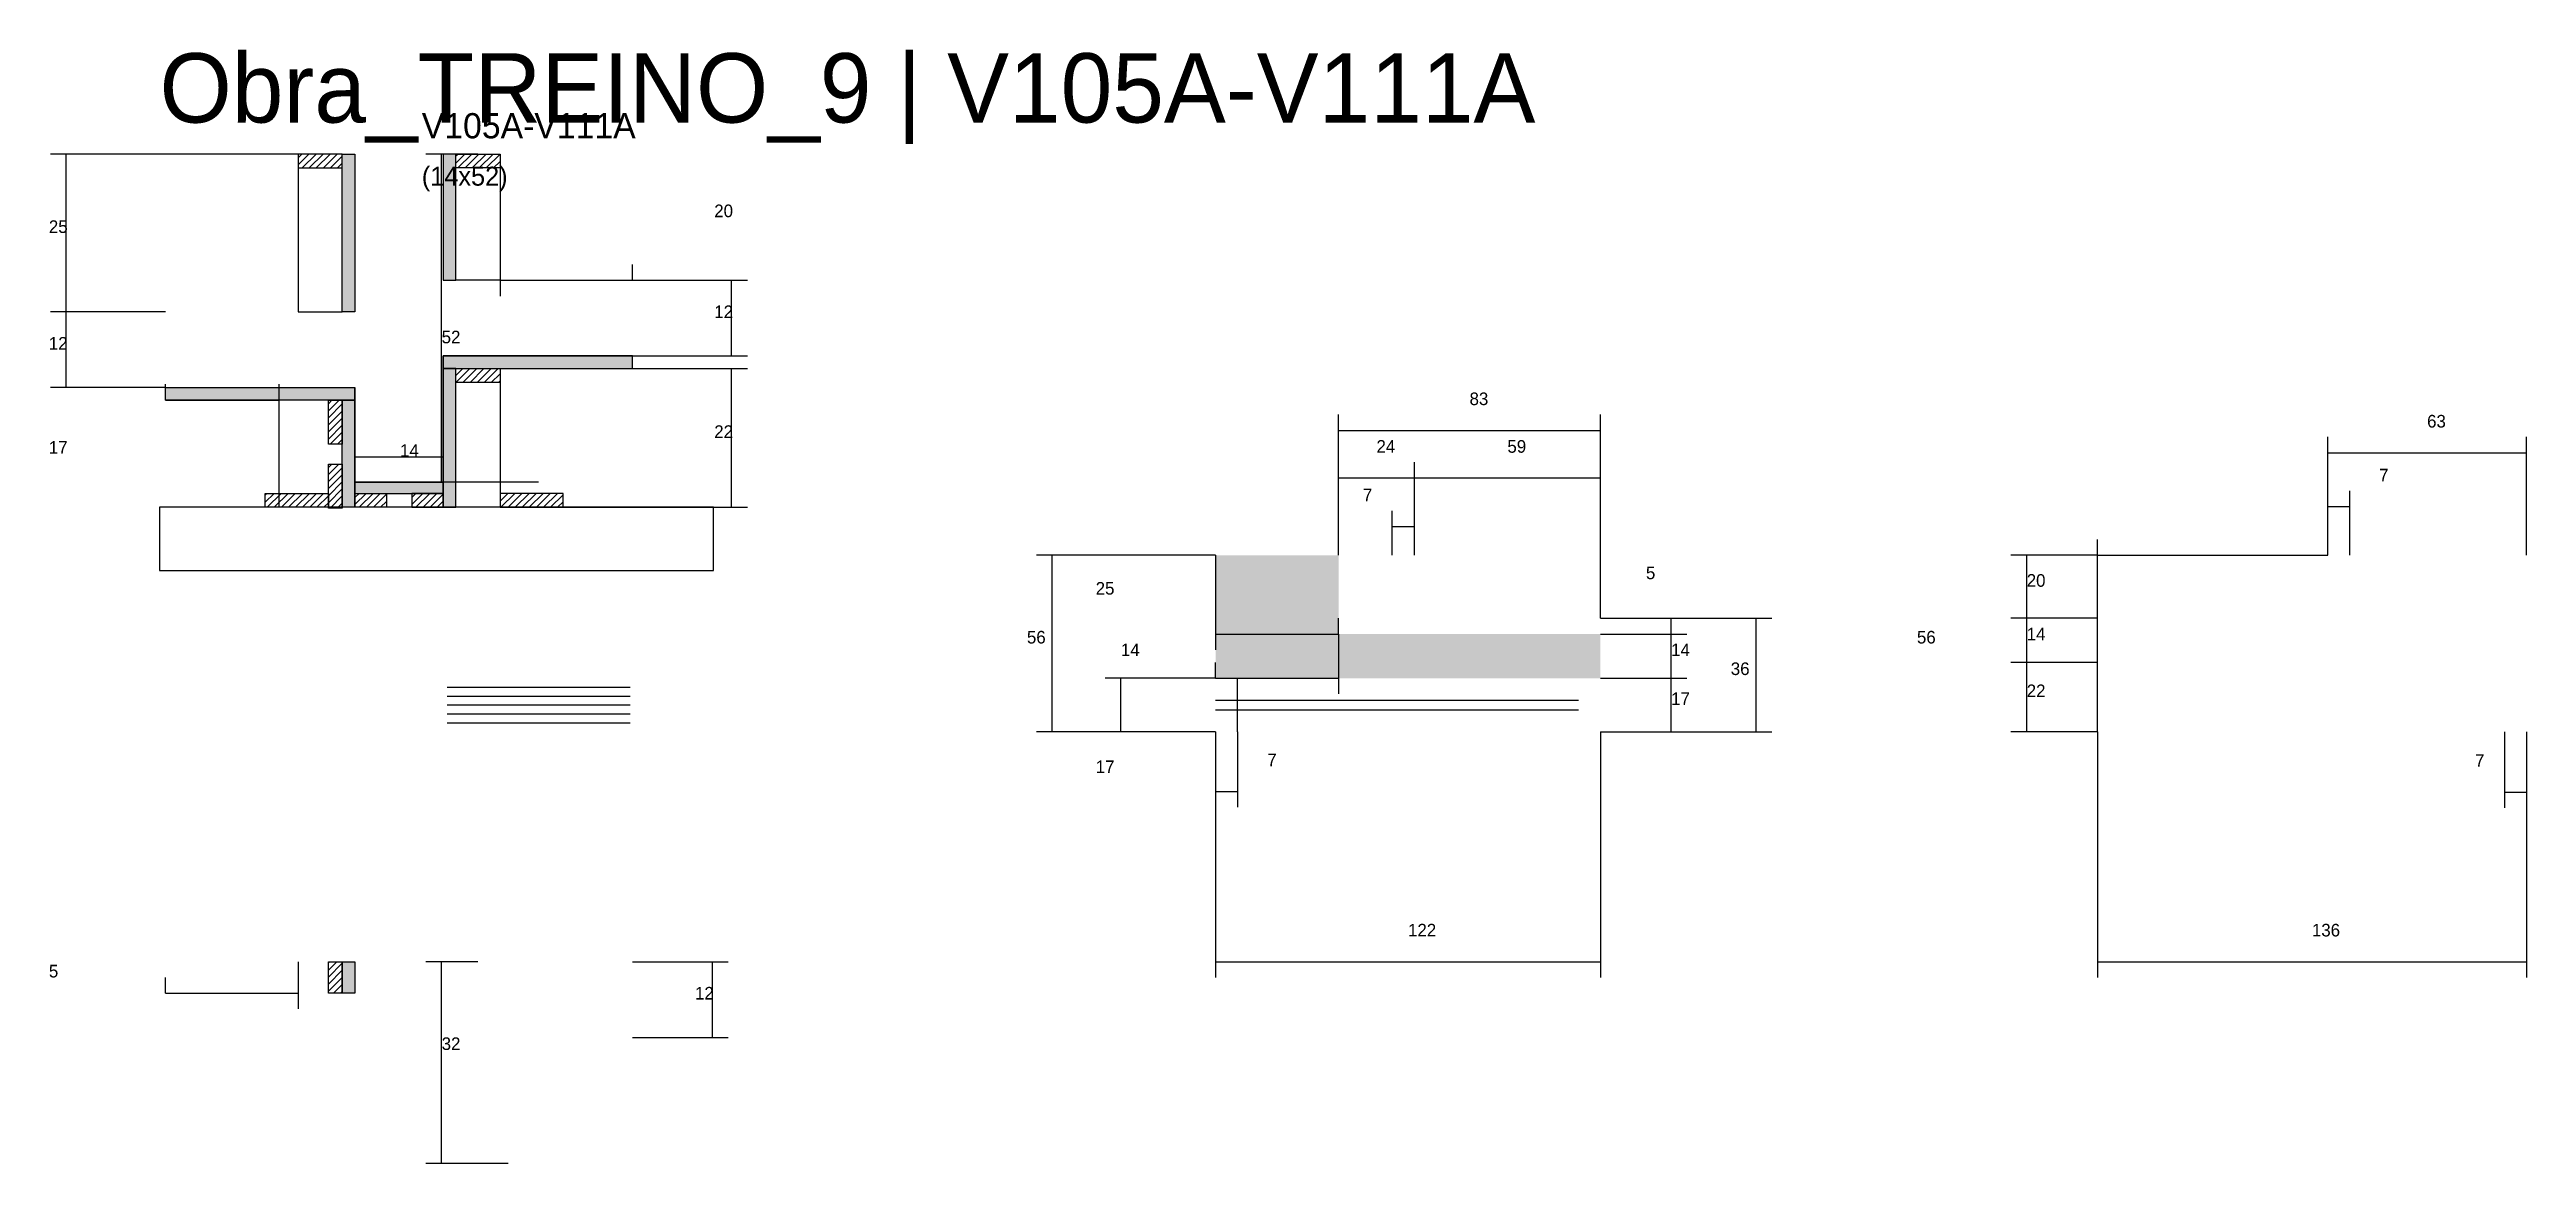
# Model space of a CAD drawing. Header units: metres. Extents: x -41 to 34800, y -36000 to 1848.
# Drawn here: x 5845 to 6630, y -32790 to -32437 of the extents above; entities that cross this region are included whole.
import ezdxf

# ---------------------------------------------------------------- set-up
doc = ezdxf.new("R2010")
doc.units = ezdxf.units.M
for name, color, linetype in [('COTA', 4, 'Continuous'), ('Cota Seção (2x)', 4, 'Continuous'), ('Hachura', 253, 'Continuous'), ('LABEL_ID', 3, 'Continuous'), ('Madeira', 126, 'Continuous'), ('Painéis', 200, 'Continuous'), ('SARR_2.2x7', 40, 'Continuous'), ('Texto Seção', 7, 'Continuous')]:
    doc.layers.add(name, color=color, linetype=linetype)

msp = doc.modelspace()

# ---------------------------------------------------------------- texts
at = {"layer": 'COTA'}
for s, p in [('20', (6055.8, -32490)), ('25', (5844.9, -32495)), ('12', (6055.8, -32522)), ('12', (5844.9, -32532)), ('83', (6295.2, -32549.6)), ('22', (6055.8, -32560)), ('63', (6598.7, -32556.7)), ('17', (5844.9, -32565)), ('24', (6265.7, -32564.7)), ('59', (6307.2, -32564.7)), ('7', (6583.5, -32573.8)), ('7', (6261.4, -32580.1)), ('5', (6351.1, -32604.8)), ('20', (6471.8, -32607.2)), ('25', (6176.7, -32609.7)), ('14', (6471.8, -32624.2)), ('56', (6154.9, -32625.2)), ('14', (6184.7, -32629.2)), ('14', (6359.1, -32629.2)), ('56', (6437, -32625.2)), ('36', (6378, -32635.2)), ('17', (6359.1, -32644.7)), ('22', (6471.8, -32642.2)), ('17', (6176.7, -32666.3)), ('7', (6231.1, -32664.1)), ('7', (6613.9, -32664.3)), ('122', (6275.7, -32718.1)), ('136', (6562.2, -32718.1)), ('5', (5844.9, -32731.1)), ('12', (6049.7, -32738.1))]:
    msp.add_text(s, height=4, dxfattribs=at).set_placement(p)
at = {"layer": 'Cota Seção (2x)'}
for s, p in [('52', (5969.4, -32530)), ('14', (5956.2, -32566)), ('32', (5969.4, -32754.1))]:
    msp.add_text(s, height=4, dxfattribs=at).set_placement(p)
at = {"layer": 'LABEL_ID'}
msp.add_text('Obra_TREINO_9 | V105A-V111A', height=22, dxfattribs=at).set_placement((5880, -32460))
at = {"layer": 'Texto Seção'}
for s, height, p in [('V105A-V111A', 8, (5963.1, -32465)), ('(14x52)', 6, (5963.1, -32480))]:
    msp.add_text(s, height=height, dxfattribs=at).set_placement(p)

# ---------------------------------------------------------------- hatches: boundary and pattern name
at = {"layer": 'COTA'}
h = msp.add_hatch(dxfattribs=at)
h.set_pattern_fill('AR-CONC', scale=0.03)
h.paths.add_polyline_path([(6336.7, -32636.2), (6336.7, -32622.2), (6253.7, -32622.2), (6253.7, -32597.2), (6214.7, -32597.2), (6214.7, -32636.2)])
at = {"layer": 'Hachura'}
h = msp.add_hatch(dxfattribs=at)
h.set_pattern_fill('ANSI31', scale=0.5)
h.paths.add_polyline_path([(5937.9, -32474.4), (5937.9, -32470), (5937.9, -32470), (5923.9, -32470), (5923.9, -32470), (5923.9, -32474.4), (5923.9, -32474.4), (5937.9, -32474.4)])
h = msp.add_hatch(color=8, dxfattribs=at)
h.dxf.hatch_style = 1
h.paths.add_polyline_path([(5941.9, -32470), (5937.9, -32470), (5937.9, -32520), (5941.9, -32520)])
h = msp.add_hatch(color=8, dxfattribs=at)
h.dxf.hatch_style = 1
h.paths.add_polyline_path([(5969.9, -32470), (5973.9, -32470), (5973.9, -32470), (5973.9, -32510), (5973.9, -32510), (5969.9, -32510), (5969.9, -32510), (5969.9, -32470)])
h = msp.add_hatch(dxfattribs=at)
h.set_pattern_fill('ANSI31', scale=0.5)
h.paths.add_polyline_path([(5973.9, -32474.4), (5973.9, -32470), (5973.9, -32470), (5987.9, -32470), (5987.9, -32470), (5987.9, -32474.4), (5987.9, -32474.4), (5973.9, -32474.4)])
h = msp.add_hatch(color=8, dxfattribs=at)
h.dxf.hatch_style = 1
h.paths.add_polyline_path([(6029.9, -32538), (6029.9, -32534), (6029.9, -32534), (5969.9, -32534), (5969.9, -32534), (5969.9, -32538), (5969.9, -32538), (6029.9, -32538)])
h = msp.add_hatch(color=8, dxfattribs=at)
h.dxf.hatch_style = 1
h.paths.add_polyline_path([(5973.9, -32582), (5969.9, -32582), (5969.9, -32582), (5969.9, -32538), (5969.9, -32538), (5973.9, -32538), (5973.9, -32538), (5973.9, -32582)])
h = msp.add_hatch(dxfattribs=at)
h.set_pattern_fill('ANSI31', scale=0.5)
h.paths.add_polyline_path([(5973.9, -32542.4), (5973.9, -32538), (5973.9, -32538), (5987.9, -32538), (5987.9, -32538), (5987.9, -32542.4), (5987.9, -32542.4), (5973.9, -32542.4)])
h = msp.add_hatch(color=8, dxfattribs=at)
h.dxf.hatch_style = 1
h.paths.add_polyline_path([(5881.9, -32548), (5881.9, -32544), (5881.9, -32544), (5941.9, -32544), (5941.9, -32544), (5941.9, -32548), (5941.9, -32548), (5881.9, -32548)])
h = msp.add_hatch(dxfattribs=at)
h.set_pattern_fill('ANSI31', scale=0.5)
h.paths.add_polyline_path([(5937.9, -32562), (5933.5, -32562), (5933.5, -32562), (5933.5, -32548), (5933.5, -32548), (5937.9, -32548), (5937.9, -32548), (5937.9, -32562)])
h = msp.add_hatch(color=8, dxfattribs=at)
h.dxf.hatch_style = 1
h.paths.add_polyline_path([(5937.9, -32582), (5941.9, -32582), (5941.9, -32548), (5937.9, -32548)])
h = msp.add_hatch(dxfattribs=at)
h.set_pattern_fill('ANSI31', scale=0.5)
h.paths.add_polyline_path([(5937.9, -32582.3), (5933.5, -32582.3), (5933.5, -32582.3), (5933.5, -32568.3), (5933.5, -32568.3), (5937.9, -32568.3), (5937.9, -32568.3), (5937.9, -32582.3)])
h = msp.add_hatch(dxfattribs=at)
h.set_pattern_fill('ANSI31', scale=0.5)
h.paths.add_polyline_path([(5913.5, -32582), (5913.5, -32577.6), (5913.5, -32577.6), (5933.5, -32577.6), (5933.5, -32577.6), (5933.5, -32582), (5933.5, -32582), (5913.5, -32582)])
h = msp.add_hatch(color=8, dxfattribs=at)
h.dxf.hatch_style = 1
h.paths.add_polyline_path([(5969.9, -32577.6), (5969.9, -32574), (5969.9, -32574), (5941.9, -32574), (5941.9, -32574), (5941.9, -32577.6), (5941.9, -32577.6), (5969.9, -32577.6)])
h = msp.add_hatch(dxfattribs=at)
h.set_pattern_fill('ANSI31', scale=0.5)
h.paths.add_polyline_path([(5941.9, -32582), (5941.9, -32577.6), (5941.9, -32577.6), (5951.9, -32577.6), (5951.9, -32577.6), (5951.9, -32582), (5951.9, -32582), (5941.9, -32582)])
h = msp.add_hatch(dxfattribs=at)
h.set_pattern_fill('ANSI31', scale=0.5)
h.paths.add_polyline_path([(5969.9, -32582), (5969.9, -32577.6), (5969.9, -32577.6), (5959.9, -32577.6), (5959.9, -32577.6), (5959.9, -32582), (5959.9, -32582), (5969.9, -32582)])
h = msp.add_hatch(dxfattribs=at)
h.set_pattern_fill('ANSI31', scale=0.5)
h.paths.add_polyline_path([(6007.9, -32582), (6007.9, -32577.6), (6007.9, -32577.6), (5987.9, -32577.6), (5987.9, -32577.6), (5987.9, -32582), (5987.9, -32582), (6007.9, -32582)])
h = msp.add_hatch(dxfattribs=at)
h.set_pattern_fill('ANSI31', scale=0.5)
h.paths.add_polyline_path([(5937.9, -32736.1), (5933.5, -32736.1), (5933.5, -32736.1), (5933.5, -32726.1), (5933.5, -32726.1), (5937.9, -32726.1), (5937.9, -32726.1), (5937.9, -32736.1)])
h = msp.add_hatch(color=8, dxfattribs=at)
h.dxf.hatch_style = 1
h.paths.add_polyline_path([(5941.9, -32726.1), (5937.9, -32726.1), (5937.9, -32726.1), (5937.9, -32736.1), (5937.9, -32736.1), (5941.9, -32736.1), (5941.9, -32736.1), (5941.9, -32726.1)])

# ---------------------------------------------------------------- linework, layer by layer
at = {"layer": 'COTA'}
for p, q in [((5923.9, -32470), (5845.4, -32470)), ((5850.4, -32520), (5850.4, -32470)), ((5987.9, -32470), (5987.9, -32515)), ((5987.9, -32510), (6029.9, -32510)), ((6029.9, -32510), (6029.9, -32505)), ((6029.9, -32510), (6066.3, -32510)), ((6061.3, -32534), (6061.3, -32510)), ((5881.9, -32520), (5845.4, -32520)), ((5881.9, -32520), (5845.4, -32520)), ((5850.4, -32544), (5850.4, -32520)), ((6029.9, -32534), (6066.3, -32534)), ((6029.9, -32538), (6066.3, -32538)), ((6061.3, -32582), (6061.3, -32538)), ((5881.9, -32544), (5845.4, -32544)), ((5881.9, -32548), (5881.9, -32543)), ((5881.9, -32548), (5917.9, -32548)), ((5917.9, -32582), (5917.9, -32543)), ((6253.7, -32597.2), (6253.7, -32552.6)), ((6336.7, -32617.2), (6336.7, -32552.6)), ((6253.7, -32557.6), (6336.7, -32557.6)), ((6567.2, -32597.2), (6567.2, -32559.7)), ((6567.2, -32564.7), (6630.2, -32564.7)), ((6630.2, -32597.2), (6630.2, -32559.7)), ((6253.7, -32597.2), (6253.7, -32567.7)), ((6253.7, -32572.7), (6277.7, -32572.7)), ((6277.7, -32597.2), (6277.7, -32567.7)), ((6277.7, -32597.2), (6277.7, -32567.7)), ((6277.7, -32572.7), (6336.7, -32572.7)), ((6336.7, -32617.2), (6336.7, -32567.7)), ((6567.2, -32597.2), (6567.2, -32576.8)), ((6574.2, -32597.2), (6574.2, -32576.8)), ((6003.5, -32582), (6066.3, -32582)), ((6270.7, -32597.2), (6270.7, -32583.1)), ((6270.7, -32588.1), (6277.7, -32588.1)), ((6277.7, -32597.2), (6277.7, -32583.1)), ((6567.2, -32581.8), (6574.2, -32581.8)), ((6494.2, -32653.2), (6494.2, -32592.2)), ((6567.2, -32597.2), (6567.2, -32592.2)), ((6214.7, -32597.2), (6157.9, -32597.2)), ((6162.9, -32653.2), (6162.9, -32597.2)), ((6214.7, -32597.2), (6214.7, -32627.2)), ((6494.2, -32597.2), (6466.8, -32597.2)), ((6471.8, -32617.2), (6471.8, -32597.2)), ((6494.2, -32597.2), (6567.2, -32597.2)), ((6253.7, -32622.2), (6253.7, -32617.2)), ((6336.7, -32617.2), (6364.1, -32617.2)), ((6336.7, -32617.2), (6391, -32617.2)), ((6359.1, -32622.2), (6359.1, -32617.2)), ((6386, -32653.2), (6386, -32617.2)), ((6494.2, -32617.2), (6466.8, -32617.2)), ((6494.2, -32617.2), (6466.8, -32617.2)), ((6471.8, -32631.2), (6471.8, -32617.2)), ((6214.7, -32622.2), (6253.7, -32622.2)), ((6253.7, -32622.2), (6253.7, -32641.2)), ((6336.7, -32622.2), (6364.1, -32622.2)), ((6336.7, -32622.2), (6364.1, -32622.2)), ((6359.1, -32636.2), (6359.1, -32622.2)), ((6214.7, -32636.2), (6214.7, -32631.2)), ((6494.2, -32631.2), (6466.8, -32631.2)), ((6494.2, -32631.2), (6466.8, -32631.2)), ((6471.8, -32653.2), (6471.8, -32631.2)), ((6214.7, -32636.2), (6179.7, -32636.2)), ((6184.7, -32653.2), (6184.7, -32636.2)), ((6214.7, -32636.2), (6253.7, -32636.2)), ((6336.7, -32636.2), (6364.1, -32636.2)), ((6336.7, -32636.2), (6364.1, -32636.2)), ((6359.1, -32653.2), (6359.1, -32636.2)), ((6214.7, -32653.2), (6157.9, -32653.2)), ((6214.7, -32653.2), (6179.7, -32653.2)), ((6214.7, -32653.2), (6214.7, -32731.1)), ((6214.7, -32653.2), (6214.7, -32677.1)), ((6221.7, -32653.2), (6221.7, -32677.1)), ((6336.7, -32653.2), (6336.7, -32731.1)), ((6336.7, -32653.2), (6364.1, -32653.2)), ((6336.7, -32653.2), (6391, -32653.2)), ((6494.2, -32653.2), (6466.8, -32653.2)), ((6494.2, -32653.2), (6494.2, -32731.1)), ((6623.2, -32653.2), (6623.2, -32677.3)), ((6630.2, -32653.2), (6630.2, -32731.1)), ((6630.2, -32653.2), (6630.2, -32677.3)), ((6214.7, -32672.1), (6221.7, -32672.1)), ((6623.2, -32672.3), (6630.2, -32672.3)), ((5923.9, -32726.1), (5923.9, -32741.1)), ((6029.9, -32726.1), (6060.2, -32726.1)), ((6055.2, -32750.1), (6055.2, -32726.1)), ((6214.7, -32726.1), (6336.7, -32726.1)), ((6494.2, -32726.1), (6630.2, -32726.1)), ((5881.9, -32736.1), (5881.9, -32731.1)), ((5881.9, -32736.1), (5923.9, -32736.1)), ((6029.9, -32750.1), (6060.2, -32750.1))]:
    msp.add_line(p, q, dxfattribs=at)
at = {"layer": 'Cota Seção (2x)'}
for p, q in [((5980.9, -32470), (5964.4, -32470)), ((5969.4, -32574), (5969.4, -32470)), ((5941.9, -32582), (5941.9, -32561)), ((5969.9, -32582), (5969.9, -32561)), ((5941.9, -32566), (5969.9, -32566)), ((6000.1, -32574), (5964.4, -32574)), ((5980.9, -32726.1), (5964.4, -32726.1)), ((5969.4, -32790.1), (5969.4, -32726.1)), ((5990.5, -32790.1), (5964.4, -32790.1))]:
    msp.add_line(p, q, dxfattribs=at)
at = {"layer": 'Madeira'}
for points in [[(5937.9, -32474.4), (5937.9, -32470), (5923.9, -32470), (5923.9, -32474.4)], [(5937.9, -32470), (5923.9, -32470), (5923.9, -32520), (5937.9, -32520)], [(5973.9, -32474.4), (5973.9, -32470), (5987.9, -32470), (5987.9, -32474.4)], [(5973.9, -32470), (5987.9, -32470), (5987.9, -32510), (5973.9, -32510)], [(5973.9, -32542.4), (5973.9, -32538), (5987.9, -32538), (5987.9, -32542.4)], [(5973.9, -32538), (5987.9, -32538), (5987.9, -32582), (5973.9, -32582)], [(5937.9, -32562), (5933.5, -32562), (5933.5, -32548), (5937.9, -32548)], [(5937.9, -32582.3), (5933.5, -32582.3), (5933.5, -32568.3), (5937.9, -32568.3)], [(5913.5, -32582), (5913.5, -32577.6), (5933.5, -32577.6), (5933.5, -32582)], [(5941.9, -32582), (5941.9, -32577.6), (5951.9, -32577.6), (5951.9, -32582)], [(5969.9, -32582), (5969.9, -32577.6), (5959.9, -32577.6), (5959.9, -32582)], [(6007.9, -32582), (6007.9, -32577.6), (5987.9, -32577.6), (5987.9, -32582)], [(5880, -32602), (6055.6, -32602), (6055.6, -32582), (5880, -32582)], [(5937.9, -32736.1), (5933.5, -32736.1), (5933.5, -32726.1), (5937.9, -32726.1)]]:
    msp.add_lwpolyline(points, close=True, dxfattribs=at)
at = {"layer": 'Painéis'}
for p, q in [((5969.9, -32534), (6029.9, -32534)), ((5969.9, -32538), (5969.9, -32534)), ((5969.9, -32582), (5969.9, -32538)), ((6029.9, -32538), (6029.9, -32534)), ((5881.9, -32544), (5941.9, -32544)), ((5881.9, -32548), (5881.9, -32544)), ((5941.9, -32548), (5941.9, -32544)), ((5941.9, -32582), (5941.9, -32548)), ((5941.9, -32574), (5969.9, -32574)), ((5941.9, -32577.6), (5941.9, -32574)), ((5969.9, -32577.6), (5969.9, -32574))]:
    msp.add_line(p, q, dxfattribs=at)
for points in [[(5937.9, -32470), (5941.9, -32470), (5941.9, -32520), (5937.9, -32520)], [(5973.9, -32470), (5969.9, -32470), (5969.9, -32510), (5973.9, -32510)], [(6029.9, -32538), (6029.9, -32534), (5969.9, -32534), (5969.9, -32538)], [(5973.9, -32538), (5969.9, -32538), (5969.9, -32582), (5973.9, -32582)], [(5881.9, -32548), (5881.9, -32544), (5941.9, -32544), (5941.9, -32548)], [(5937.9, -32548), (5941.9, -32548), (5941.9, -32582), (5937.9, -32582)], [(5969.9, -32577.6), (5969.9, -32574), (5941.9, -32574), (5941.9, -32577.6)], [(5937.9, -32726.1), (5941.9, -32726.1), (5941.9, -32736.1), (5937.9, -32736.1)]]:
    msp.add_lwpolyline(points, close=True, dxfattribs=at)
at = {"layer": 'SARR_2.2x7'}
for p, q in [((5971.1, -32639.03), (6029.1, -32639.03)), ((5971.1, -32641.87), (6029.1, -32641.87)), ((6214.7, -32643.2), (6329.7, -32643.2)), ((6221.7, -32653.2), (6221.7, -32636.2)), ((5971.1, -32644.7), (6029.1, -32644.7)), ((5971.1, -32647.53), (6029.1, -32647.53)), ((5971.1, -32650.37), (6029.1, -32650.37)), ((6214.7, -32646.2), (6329.7, -32646.2))]:
    msp.add_line(p, q, dxfattribs=at)

msp.set_redraw_order([(e.dxf.handle, doc.entitydb.next_handle()) for e in msp.query("TEXT MTEXT ATTDEF DIMENSION ARC_DIMENSION")])  # texts and dimensions are drawn at this point

doc.saveas('drawing.dxf')
